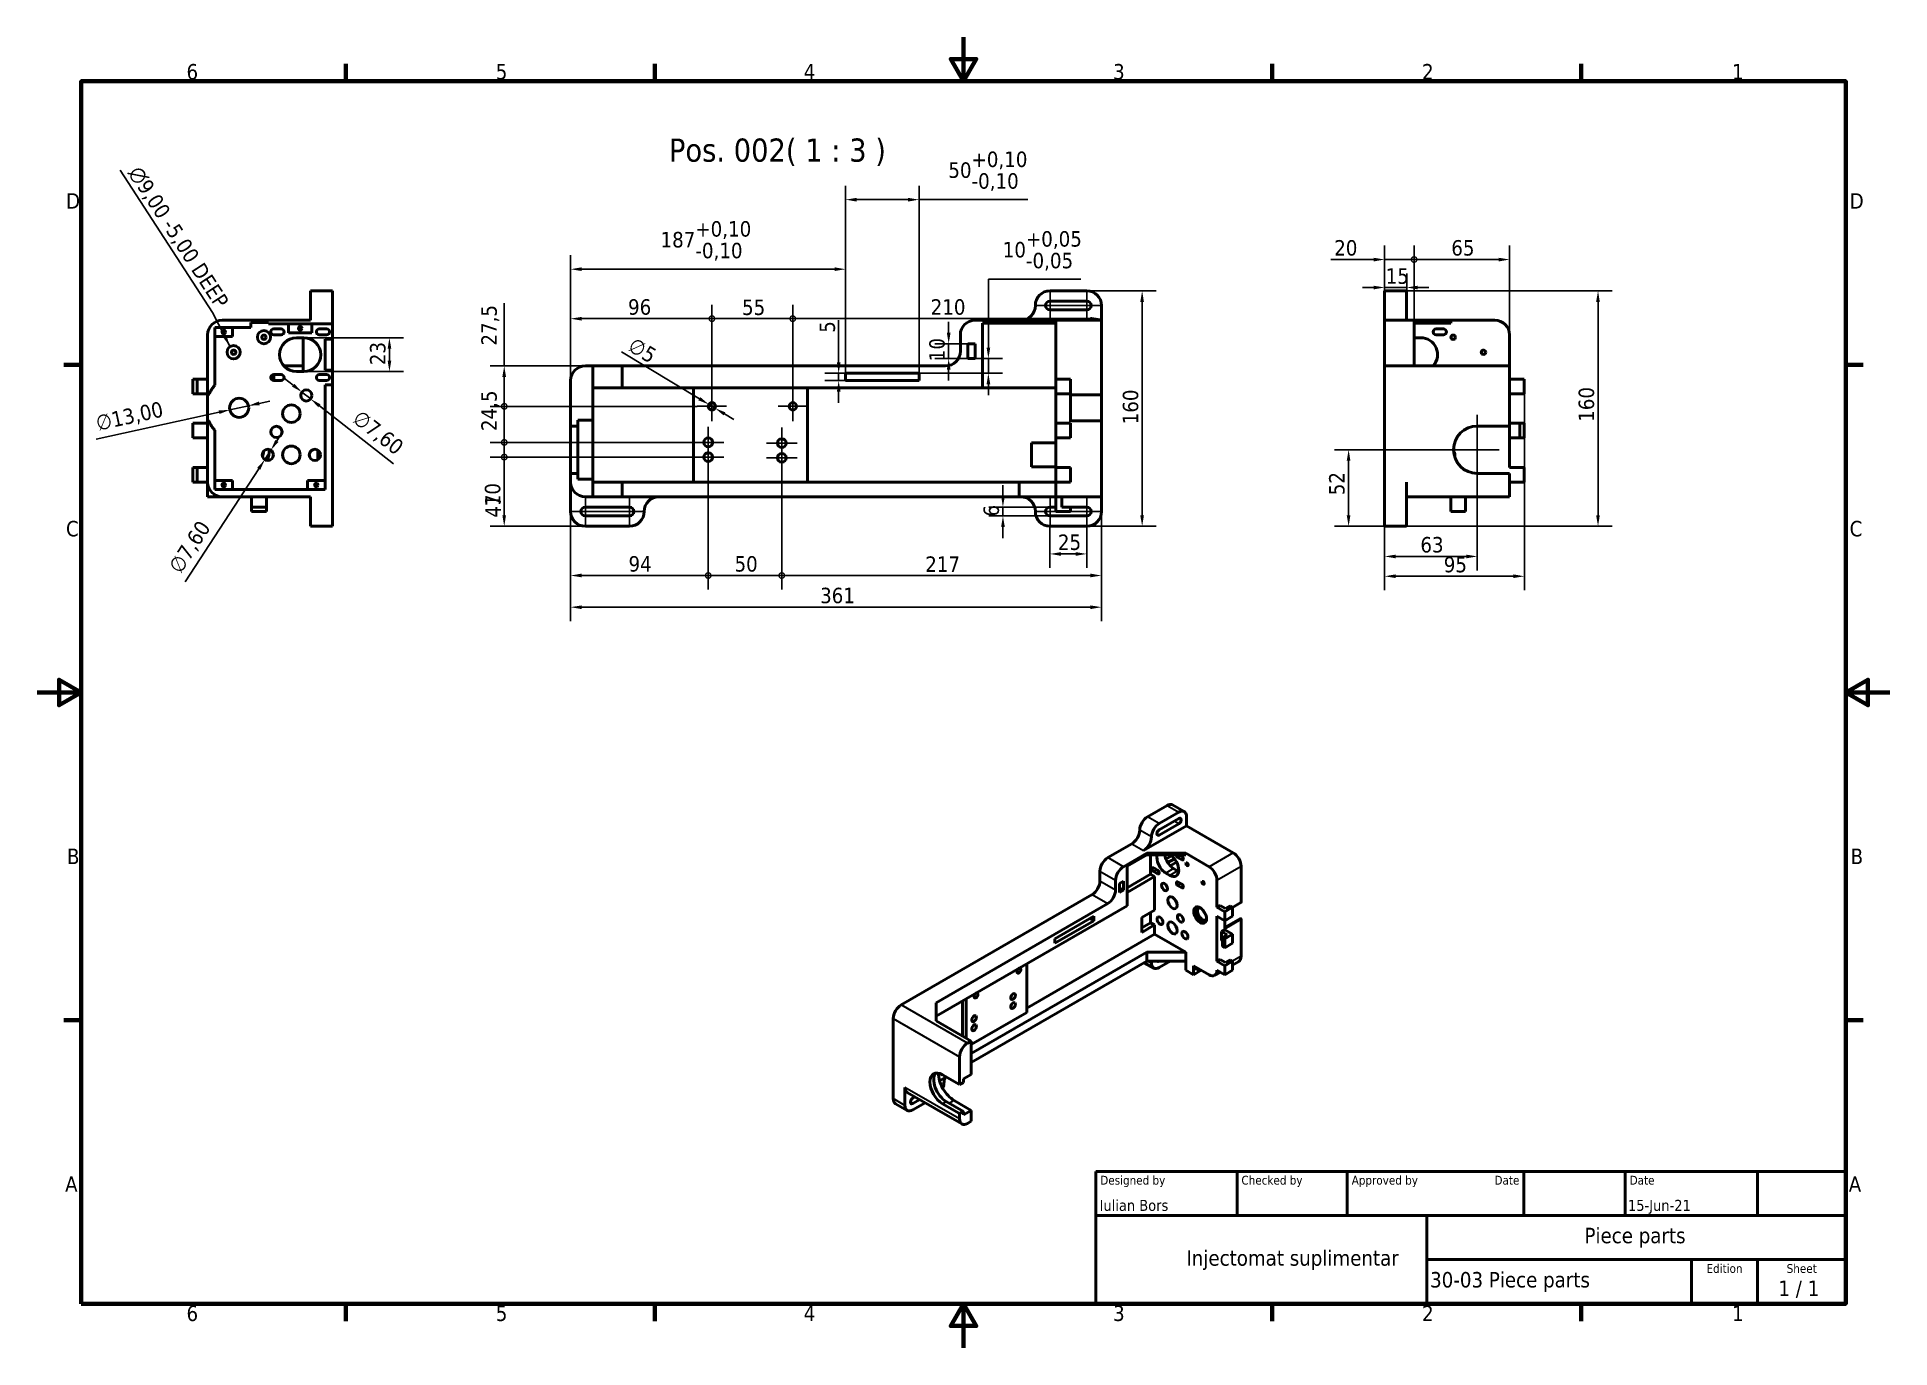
# Model space of a CAD drawing. Header units: millimetres. Extents: x 0 to 1260, y 0 to 891.
import ezdxf
from ezdxf.enums import TextEntityAlignment as Align

# ---------------------------------------------------------------- set-up
doc = ezdxf.new("R2010")
doc.units = ezdxf.units.MM
doc.header["$LTSCALE"] = 3
for name, color, linetype, lineweight in [('Border (ISO)', 7, 'Continuous', 70), ('Center Mark (ISO)', 7, 'Continuous', 25), ('Dimension (ISO)', 7, 'Continuous', 25), ('Symbol (ISO)', 7, 'Continuous', 25), ('Title (ISO)', 7, 'Continuous', 50), ('Visible (ISO)', 7, 'Continuous', 50), ('Visible Narrow (ISO)', 7, 'Continuous', 35)]:
    doc.layers.add(name, color=color, linetype=linetype, lineweight=lineweight)
doc.styles.add('Label Text (ISO)', font='tahoma.ttf')
doc.styles.add('Note Text (ISO)', font='tahoma.ttf')
doc.styles.add('Text Style39', font='tahoma.ttf')
doc.styles.add('Text Style41', font='tahoma.ttf')
doc.dimstyles.new('Default (ISO)', dxfattribs={"dimscale": 3, "dimtxt": 3.5, "dimasz": 2.5, "dimexe": 3.175, "dimexo": 0, "dimgap": 0.762, "dimtad": 1, "dimrnd": 1e-08, "dimzin": 0, "dimtxsty": 'Note Text (ISO)', "dimcen": 0.09, "dimdle": 10, "dimclrd": 256, "dimclre": 256, "dimclrt": 256, "dimazin": 0, "dimtfac": 1.001486, "dimtmove": 0, "dimatfit": 3, "dimfxl": 1, "dimtolj": 1, "dimtzin": 0, "dimlwd": -1, "dimlwe": -1, "dimarcsym": 0})
doc.dimstyles.new('Default (ISO)$7', dxfattribs={"dimscale": 3, "dimtxt": 3.5, "dimasz": 2.5, "dimexe": 3.175, "dimexo": 0, "dimgap": 0.762, "dimtad": 1, "dimrnd": 1e-08, "dimzin": 0, "dimtxsty": 'Note Text (ISO)', "dimcen": 0.09, "dimdle": 10, "dimclrd": 256, "dimclre": 256, "dimclrt": 256, "dimazin": 0, "dimtfac": 1.001486, "dimtmove": 0, "dimatfit": 3, "dimfxl": 1, "dimtolj": 1, "dimtzin": 0, "dimlwd": -1, "dimlwe": -1, "dimarcsym": 0})

msp = doc.modelspace()

# ---------------------------------------------------------------- texts
at = {"layer": 'Symbol (ISO)', "insert": (423.7814, 803.4465), "char_height": 15.749999, "attachment_point": 7, "style": 'Label Text (ISO)'}
msp.add_mtext(' Pos. 002( 1 : 3 )', dxfattribs=at)
at = {"layer": 'Symbol (ISO)', "insert": (120.7589, 704.7446), "char_height": 10.5, "width": 117.169697, "attachment_point": 9, "rotation": 302.9896405, "line_spacing_factor": 0.6125, "style": 'Note Text (ISO)'}
msp.add_mtext('\\fAIGDT|b0|i0;\\H10.5000;n\\fTahoma|b0|i0;\\H10.5000;9,00 -5,00 DEEP', dxfattribs=at)

# ---------------------------------------------------------------- blocks, each defined once
blk = doc.blocks.new('Borders Default Border')
at = {"layer": 'Border (ISO)'}
for p, q in [((70, 287), (70, 290.9)), ((140, 287), (140, 290.9)), ((280, 287), (280, 290.9)), ((350, 287), (350, 290.9)), ((10, 222.75), (6.1, 222.75)), ((410, 222.75), (413.9, 222.75)), ((10, 74.25), (6.1, 74.25)), ((410, 74.25), (413.9, 74.25)), ((70, 10), (70, 6.1)), ((140, 10), (140, 6.1)), ((280, 10), (280, 6.1)), ((350, 10), (350, 6.1))]:
    blk.add_line(p, q, dxfattribs=at)
at = {"layer": 'Border (ISO)', "flags": 128}
for points in [[(210, 297), (210, 287), (207.11, 292), (212.89, 292), (210, 287)], [(10, 10), (10, 287), (410, 287), (410, 10), (10, 10)], [(0, 148.5), (10, 148.5), (5, 151.39), (5, 145.61), (10, 148.5)], [(420, 148.5), (410, 148.5), (415, 151.39), (415, 145.61), (410, 148.5)], [(210, 0), (210, 10), (207.11, 5), (212.89, 5), (210, 10)]]:
    blk.add_lwpolyline(points, dxfattribs=at)
at = {"layer": 'Border (ISO)', "char_height": 3.5, "attachment_point": 7, "style": 'Note Text (ISO)'}
for s, insert in [('6', (33.88, 287.33)), ('5', (103.98, 287.33)), ('4', (173.78, 287.4)), ('3', (243.91, 287.33)), ('2', (313.94, 287.4)), ('1', (384.21, 287.4)), ('D', (6.57, 258.13)), ('D', (410.87, 258.13)), ('C', (6.56, 183.81)), ('C', (410.86, 183.81)), ('B', (6.78, 109.63)), ('B', (411.08, 109.63)), ('A', (6.36, 35.38)), ('A', (410.66, 35.38)), ('6', (33.88, 6.03)), ('5', (103.98, 6.03)), ('4', (173.78, 6.1)), ('3', (243.91, 6.03)), ('2', (313.94, 6.1)), ('1', (384.21, 6.1))]:
    blk.add_mtext(s, dxfattribs=dict(at, insert=insert))
blk = doc.blocks.new('Title Blocks I.A.B')
at = {"layer": 'Title (ISO)'}
for p, q in [((270.07, 130), (100.07, 130)), ((100.07, 130), (100.07, 100)), ((132.07, 120), (132.07, 130)), ((157.07, 120), (157.07, 130)), ((197.07, 120), (197.07, 130)), ((220.07, 120), (220.07, 130)), ((250.07, 120), (250.07, 130)), ((270.07, 100), (270.07, 130)), ((100.07, 120), (270.07, 120)), ((175.07, 120), (175.07, 100)), ((270.07, 110), (175.07, 110)), ((235.07, 100), (235.07, 110)), ((250.07, 100), (250.07, 110)), ((100.07, 100), (270.07, 100))]:
    blk.add_line(p, q, dxfattribs=at)
at = {"layer": 'Title (ISO)', "style": 'Text Style41'}
for s, p in [('Designed by', (101.07, 129)), ('Checked by', (133.07, 129)), ('Approved by', (158.07, 129)), ('Date', (221.07, 129))]:
    blk.add_text(s, height=2, dxfattribs=at).set_placement(p, align=Align.TOP_LEFT)
blk.add_text('Date', height=2, dxfattribs=at).set_placement((196.07, 129), align=Align.TOP_RIGHT)
for s, p in [('Edition', (242.57, 109)), ('Sheet', (260.07, 109))]:
    blk.add_text(s, height=2, dxfattribs=at).set_placement(p, align=Align.TOP_CENTER)
at = {"layer": 'Title (ISO)', "style": 'Note Text (ISO)'}
blk.add_text('1 / 1 ', height=3.5, dxfattribs=at).set_placement((260.07, 103.5), align=Align.MIDDLE_CENTER)
at = {"layer": 'Title (ISO)'}
for tag, p, height, style in [('AUTHOR_001', (100.92, 121.05), 2.5, 'Text Style39'), ('CREATION_DATE_001', (220.69, 121.05), 2.5, 'Text Style39'), ('TITLE_001', (210.83, 113.72), 3.5, 'Note Text (ISO)'), ('COMPANY_001', (102.23, 108.63), 3.5, 'Note Text (ISO)'), ('PART_NUMBER_001', (175.84, 103.7), 3.5, 'Note Text (ISO)')]:
    blk.add_attdef(tag, p, '', height=height, dxfattribs=dict(at, style=style))
at = {"layer": 'Title (ISO)', "style": 'Text Style39'}
for tag, p in [('CHECKED_BY', (133.07, 121)), ('ENG_APPROVED_BY', (158.07, 121))]:
    blk.add_attdef(tag, text='', height=2.5, dxfattribs=at).set_placement(p, align=Align.BOTTOM_LEFT)
blk.add_attdef('ENG_APPROVAL_DATE', text='', height=2.5, dxfattribs=at).set_placement((196.07, 121), align=Align.BOTTOM_RIGHT)
at = {"layer": 'Title (ISO)', "style": 'Note Text (ISO)'}
blk.add_attdef('REVISION_NUMBER', text='', height=3.5, dxfattribs=at).set_placement((242.57, 103.5), align=Align.MIDDLE_CENTER)
blk = doc.blocks.new('*D6')
at = {"layer": 'Defpoints', "color": 0, "transparency": 16777216}
for p in [(713.8, 718.5), (713.8, 558.5), (751.5, 558.5)]:
    blk.add_point(p, dxfattribs=at)
at = {"layer": 'Dimension (ISO)', "transparency": 16777216}
for p, q in [((713.8, 718.5), (761, 718.5)), ((751.5, 711), (751.5, 566)), ((713.8, 558.5), (761, 558.5))]:
    blk.add_line(p, q, dxfattribs=at)
for points in [[(750.2, 711), (752.7, 711), (751.5, 718.5)], [(750.2, 566), (752.7, 566), (751.5, 558.5)]]:
    blk.add_solid(points, dxfattribs=at)
at = {"layer": 'Dimension (ISO)', "transparency": 16777216, "insert": (738.3, 627.8), "char_height": 10.5, "attachment_point": 1, "rotation": 90, "style": 'Note Text (ISO)'}
blk.add_mtext('\\A1;160', dxfattribs=at)
blk = doc.blocks.new('*D7')
at = {"layer": 'Defpoints', "color": 0, "transparency": 16777216}
for p in [(1011.4, 648.5), (916.4, 568.5), (1011.4, 524.5)]:
    blk.add_point(p, dxfattribs=at)
at = {"layer": 'Dimension (ISO)', "transparency": 16777216}
for p, q in [((1011.4, 648.5), (1011.4, 515)), ((916.4, 568.5), (916.4, 515)), ((923.9, 524.5), (1003.9, 524.5))]:
    blk.add_line(p, q, dxfattribs=at)
for points in [[(923.9, 525.8), (923.9, 523.3), (916.4, 524.5)], [(1003.9, 525.8), (1003.9, 523.3), (1011.4, 524.5)]]:
    blk.add_solid(points, dxfattribs=at)
at = {"layer": 'Dimension (ISO)', "transparency": 16777216, "insert": (956.6, 537.7), "char_height": 10.5, "attachment_point": 1, "style": 'Note Text (ISO)'}
blk.add_mtext('\\A1;95', dxfattribs=at)
blk = doc.blocks.new('*D8')
at = {"layer": 'Defpoints', "color": 0, "transparency": 16777216}
for p in [(931.4, 718.5), (1061.5, 718.5), (931.4, 558.5)]:
    blk.add_point(p, dxfattribs=at)
at = {"layer": 'Dimension (ISO)', "transparency": 16777216}
for p, q in [((931.4, 718.5), (1071, 718.5)), ((1061.5, 566), (1061.5, 711)), ((931.4, 558.5), (1071, 558.5))]:
    blk.add_line(p, q, dxfattribs=at)
for points in [[(1060.2, 711), (1062.7, 711), (1061.5, 718.5)], [(1060.2, 566), (1062.7, 566), (1061.5, 558.5)]]:
    blk.add_solid(points, dxfattribs=at)
at = {"layer": 'Dimension (ISO)', "transparency": 16777216, "insert": (1048.3, 629.5), "char_height": 10.5, "attachment_point": 1, "rotation": 90, "style": 'Note Text (ISO)'}
blk.add_mtext('\\A1;160', dxfattribs=at)
blk = doc.blocks.new('*D9')
at = {"layer": 'Defpoints', "color": 0, "transparency": 16777216}
for p in [(979.4, 586.9), (916.4, 568.5), (979.4, 538)]:
    blk.add_point(p, dxfattribs=at)
at = {"layer": 'Dimension (ISO)', "transparency": 16777216}
for p, q in [((979.4, 586.9), (979.4, 528.4)), ((916.4, 568.5), (916.4, 528.4)), ((923.9, 538), (971.9, 538))]:
    blk.add_line(p, q, dxfattribs=at)
for points in [[(923.9, 539.2), (923.9, 536.7), (916.4, 538)], [(971.9, 539.2), (971.9, 536.7), (979.4, 538)]]:
    blk.add_solid(points, dxfattribs=at)
at = {"layer": 'Dimension (ISO)', "transparency": 16777216, "insert": (940.7, 551.2), "char_height": 10.5, "attachment_point": 1, "style": 'Note Text (ISO)'}
blk.add_mtext('\\A1;63', dxfattribs=at)
blk = doc.blocks.new('*D10')
at = {"layer": 'Defpoints', "color": 0, "transparency": 16777216}
for p in [(362.8, 568.5), (723.8, 578.5), (723.8, 503.5)]:
    blk.add_point(p, dxfattribs=at)
at = {"layer": 'Dimension (ISO)', "transparency": 16777216}
for p, q in [((362.8, 568.5), (362.8, 493.9)), ((723.8, 578.5), (723.8, 493.9)), ((370.3, 503.5), (716.3, 503.5))]:
    blk.add_line(p, q, dxfattribs=at)
for points in [[(370.3, 504.7), (370.3, 502.2), (362.8, 503.5)], [(716.3, 504.7), (716.3, 502.2), (723.8, 503.5)]]:
    blk.add_solid(points, dxfattribs=at)
at = {"layer": 'Dimension (ISO)', "transparency": 16777216, "insert": (532.5, 516.7), "char_height": 10.5, "attachment_point": 1, "style": 'Note Text (ISO)'}
blk.add_mtext('\\A1;361', dxfattribs=at)
blk = doc.blocks.new('_DotSmall')
at = {"color": 0, "linetype": 'ByBlock', "const_width": 0.5}
blk.add_lwpolyline([(-0.0625, 0, 1), (0.0625, 0, 1)], format="xyb", close=True, dxfattribs=at)
blk = doc.blocks.new('*D11')
at = {"layer": 'Defpoints', "color": 0, "transparency": 16777216}
for p in [(456.4, 595), (362.8, 568.5), (456.4, 525)]:
    blk.add_point(p, dxfattribs=at)
at = {"layer": 'Dimension (ISO)', "transparency": 16777216}
for p, q in [((456.4, 595), (456.4, 515.5)), ((362.8, 568.5), (362.8, 515.5)), ((370.3, 525), (456.4, 525))]:
    blk.add_line(p, q, dxfattribs=at)
blk.add_solid([(370.3, 526.3), (370.3, 523.8), (362.8, 525)], dxfattribs=at)
at = {"layer": 'Dimension (ISO)', "transparency": 16777216, "xscale": 7.5, "yscale": 7.5, "zscale": 7.5}
blk.add_blockref('_DotSmall', (456.4, 525), dxfattribs=at)
at = {"layer": 'Dimension (ISO)', "transparency": 16777216, "insert": (402.2, 538.2), "char_height": 10.5, "attachment_point": 1, "style": 'Note Text (ISO)'}
blk.add_mtext('\\A1;94', dxfattribs=at)
blk = doc.blocks.new('*D13')
at = {"layer": 'Defpoints', "color": 0, "transparency": 16777216}
for p in [(456.4, 595), (506.4, 594.5), (506.4, 525)]:
    blk.add_point(p, dxfattribs=at)
at = {"layer": 'Dimension (ISO)', "transparency": 16777216}
for p, q in [((456.4, 595), (456.4, 515.5)), ((506.4, 594.5), (506.4, 515.5)), ((456.4, 525), (506.4, 525))]:
    blk.add_line(p, q, dxfattribs=at)
at = {"layer": 'Dimension (ISO)', "transparency": 16777216, "xscale": 7.5, "yscale": 7.5, "zscale": 7.5, "rotation": 180}
blk.add_blockref('_DotSmall', (456.4, 525), dxfattribs=at)
at = {"layer": 'Dimension (ISO)', "transparency": 16777216, "xscale": 7.5, "yscale": 7.5, "zscale": 7.5}
blk.add_blockref('_DotSmall', (506.4, 525), dxfattribs=at)
at = {"layer": 'Dimension (ISO)', "transparency": 16777216, "insert": (474.3, 538.2), "char_height": 10.5, "attachment_point": 1, "style": 'Note Text (ISO)'}
blk.add_mtext('\\A1;50', dxfattribs=at)
blk = doc.blocks.new('*D14')
at = {"layer": 'Defpoints', "color": 0, "transparency": 16777216}
for p in [(506.4, 594.5), (723.8, 588.5), (723.8, 525)]:
    blk.add_point(p, dxfattribs=at)
at = {"layer": 'Dimension (ISO)', "transparency": 16777216}
for p, q in [((506.4, 594.5), (506.4, 515.5)), ((723.8, 588.5), (723.8, 515.5)), ((506.4, 525), (716.3, 525))]:
    blk.add_line(p, q, dxfattribs=at)
blk.add_solid([(716.3, 526.3), (716.3, 523.8), (723.8, 525)], dxfattribs=at)
at = {"layer": 'Dimension (ISO)', "transparency": 16777216, "xscale": 7.5, "yscale": 7.5, "zscale": 7.5, "rotation": 180}
blk.add_blockref('_DotSmall', (506.4, 525), dxfattribs=at)
at = {"layer": 'Dimension (ISO)', "transparency": 16777216, "insert": (604, 538), "char_height": 10.5, "attachment_point": 1, "style": 'Note Text (ISO)'}
blk.add_mtext('\\A1;217', dxfattribs=at)
blk = doc.blocks.new('*D15')
at = {"layer": 'Defpoints', "color": 0, "transparency": 16777216}
for p in [(317.7, 605.5), (445.9, 605.5), (372.8, 558.5)]:
    blk.add_point(p, dxfattribs=at)
at = {"layer": 'Dimension (ISO)', "transparency": 16777216}
for p, q in [((445.9, 605.5), (308.1, 605.5)), ((317.7, 566), (317.7, 605.5)), ((372.8, 558.5), (308.1, 558.5))]:
    blk.add_line(p, q, dxfattribs=at)
blk.add_solid([(316.4, 566), (318.9, 566), (317.7, 558.5)], dxfattribs=at)
at = {"layer": 'Dimension (ISO)', "transparency": 16777216, "xscale": 7.5, "yscale": 7.5, "zscale": 7.5, "rotation": 90}
blk.add_blockref('_DotSmall', (317.7, 605.5), dxfattribs=at)
at = {"layer": 'Dimension (ISO)', "transparency": 16777216, "insert": (304.9, 564.3), "char_height": 10.5, "attachment_point": 1, "rotation": 90, "style": 'Note Text (ISO)'}
blk.add_mtext('\\A1;47', dxfattribs=at)
blk = doc.blocks.new('*D16')
at = {"layer": 'Defpoints', "color": 0, "transparency": 16777216}
for p in [(317.7, 615.5), (445.9, 605.5), (456.4, 615.5)]:
    blk.add_point(p, dxfattribs=at)
at = {"layer": 'Dimension (ISO)', "transparency": 16777216}
for p, q in [((317.7, 615.5), (317.7, 623)), ((456.4, 615.5), (308.1, 615.5)), ((445.9, 605.5), (308.1, 605.5)), ((317.7, 615.5), (317.7, 605.5)), ((317.7, 605.5), (317.7, 569.8))]:
    blk.add_line(p, q, dxfattribs=at)
at = {"layer": 'Dimension (ISO)', "transparency": 16777216, "xscale": 7.5, "yscale": 7.5, "zscale": 7.5}
for p, rotation in [((317.7, 615.5), 270), ((317.7, 605.5), 90)]:
    blk.add_blockref('_DotSmall', p, dxfattribs=dict(at, rotation=rotation))
at = {"layer": 'Dimension (ISO)', "transparency": 16777216, "insert": (304.5, 572.1), "char_height": 10.5, "attachment_point": 1, "rotation": 90, "style": 'Note Text (ISO)'}
blk.add_mtext('\\A1;10', dxfattribs=at)
blk = doc.blocks.new('*D17')
at = {"layer": 'Defpoints', "color": 0, "transparency": 16777216}
for p in [(317.7, 640), (448.9, 640), (456.4, 615.5)]:
    blk.add_point(p, dxfattribs=at)
at = {"layer": 'Dimension (ISO)', "transparency": 16777216}
for p, q in [((448.9, 640), (308.1, 640)), ((317.7, 615.5), (317.7, 640)), ((456.4, 615.5), (308.1, 615.5))]:
    blk.add_line(p, q, dxfattribs=at)
at = {"layer": 'Dimension (ISO)', "transparency": 16777216, "xscale": 7.5, "yscale": 7.5, "zscale": 7.5}
for p, rotation in [((317.7, 640), 90), ((317.7, 615.5), 270)]:
    blk.add_blockref('_DotSmall', p, dxfattribs=dict(at, rotation=rotation))
at = {"layer": 'Dimension (ISO)', "transparency": 16777216, "insert": (302.1, 623.2), "char_height": 10.5, "attachment_point": 1, "rotation": 90, "style": 'Note Text (ISO)'}
blk.add_mtext('\\A1;24,5', dxfattribs=at)
blk = doc.blocks.new('*D18')
at = {"layer": 'Defpoints', "color": 0, "transparency": 16777216}
for p in [(317.7, 667.5), (397.8, 667.5), (448.9, 640)]:
    blk.add_point(p, dxfattribs=at)
at = {"layer": 'Dimension (ISO)', "transparency": 16777216}
for p, q in [((317.7, 667.5), (317.7, 710.1)), ((397.8, 667.5), (308.1, 667.5)), ((317.7, 640), (317.7, 660)), ((448.9, 640), (308.1, 640))]:
    blk.add_line(p, q, dxfattribs=at)
blk.add_solid([(316.4, 660), (318.9, 660), (317.7, 667.5)], dxfattribs=at)
at = {"layer": 'Dimension (ISO)', "transparency": 16777216, "xscale": 7.5, "yscale": 7.5, "zscale": 7.5, "rotation": 270}
blk.add_blockref('_DotSmall', (317.7, 640), dxfattribs=at)
at = {"layer": 'Dimension (ISO)', "transparency": 16777216, "insert": (302.1, 681.3), "char_height": 10.5, "attachment_point": 1, "rotation": 90, "style": 'Note Text (ISO)'}
blk.add_mtext('\\A1;27,5', dxfattribs=at)
blk = doc.blocks.new('*D19')
at = {"layer": 'Defpoints', "color": 0, "transparency": 16777216}
for p in [(456.8, 641.3), (461.1, 638.7)]:
    blk.add_point(p, dxfattribs=at)
at = {"layer": 'Dimension (ISO)', "transparency": 16777216}
for p, q in [((450.4, 645.2), (397.4, 677.1)), ((461.1, 638.7), (456.8, 641.3)), ((467.5, 634.9), (473.9, 631))]:
    blk.add_line(p, q, dxfattribs=at)
for points in [[(451, 646.3), (449.7, 644.1), (456.8, 641.3)], [(468.1, 635.9), (466.9, 633.8), (461.1, 638.7)]]:
    blk.add_solid(points, dxfattribs=at)
at = {"layer": 'Dimension (ISO)', "transparency": 16777216, "insert": (406.4, 687.5), "char_height": 10.5, "attachment_point": 1, "rotation": 328.9365, "style": 'Note Text (ISO)'}
blk.add_mtext('\\A1;∅5', dxfattribs=at)
blk = doc.blocks.new('*D20')
at = {"layer": 'Defpoints', "color": 0, "transparency": 16777216}
for p in [(458.9, 699.6), (362.8, 657.5), (458.9, 650)]:
    blk.add_point(p, dxfattribs=at)
at = {"layer": 'Dimension (ISO)', "transparency": 16777216}
for p, q in [((362.8, 657.5), (362.8, 709.1)), ((458.9, 650), (458.9, 709.1)), ((370.3, 699.6), (458.9, 699.6))]:
    blk.add_line(p, q, dxfattribs=at)
blk.add_solid([(370.3, 700.8), (370.3, 698.3), (362.8, 699.6)], dxfattribs=at)
at = {"layer": 'Dimension (ISO)', "transparency": 16777216, "xscale": 7.5, "yscale": 7.5, "zscale": 7.5}
blk.add_blockref('_DotSmall', (458.9, 699.6), dxfattribs=at)
at = {"layer": 'Dimension (ISO)', "transparency": 16777216, "insert": (401.9, 712.8), "char_height": 10.5, "attachment_point": 1, "style": 'Note Text (ISO)'}
blk.add_mtext('\\A1;96', dxfattribs=at)
blk = doc.blocks.new('*D21')
at = {"layer": 'Defpoints', "color": 0, "transparency": 16777216}
for p in [(513.9, 699.6), (458.9, 650), (513.9, 650)]:
    blk.add_point(p, dxfattribs=at)
at = {"layer": 'Dimension (ISO)', "transparency": 16777216}
for p, q in [((458.9, 650), (458.9, 709.1)), ((513.9, 650), (513.9, 709.1)), ((458.9, 699.6), (513.9, 699.6))]:
    blk.add_line(p, q, dxfattribs=at)
at = {"layer": 'Dimension (ISO)', "transparency": 16777216, "xscale": 7.5, "yscale": 7.5, "zscale": 7.5, "rotation": 180}
blk.add_blockref('_DotSmall', (458.9, 699.6), dxfattribs=at)
at = {"layer": 'Dimension (ISO)', "transparency": 16777216, "xscale": 7.5, "yscale": 7.5, "zscale": 7.5}
blk.add_blockref('_DotSmall', (513.9, 699.6), dxfattribs=at)
at = {"layer": 'Dimension (ISO)', "transparency": 16777216, "insert": (479.4, 712.6), "char_height": 10.5, "attachment_point": 1, "style": 'Note Text (ISO)'}
blk.add_mtext('\\A1;55', dxfattribs=at)
blk = doc.blocks.new('*D22')
at = {"layer": 'Defpoints', "color": 0, "transparency": 16777216}
for p in [(723.8, 699.6), (723.8, 688.5), (513.9, 650)]:
    blk.add_point(p, dxfattribs=at)
at = {"layer": 'Dimension (ISO)', "transparency": 16777216}
for p, q in [((513.9, 650), (513.9, 709.1)), ((723.8, 688.5), (723.8, 709.1)), ((513.9, 699.6), (716.3, 699.6))]:
    blk.add_line(p, q, dxfattribs=at)
blk.add_solid([(716.3, 700.8), (716.3, 698.3), (723.8, 699.6)], dxfattribs=at)
at = {"layer": 'Dimension (ISO)', "transparency": 16777216, "xscale": 7.5, "yscale": 7.5, "zscale": 7.5, "rotation": 180}
blk.add_blockref('_DotSmall', (513.9, 699.6), dxfattribs=at)
at = {"layer": 'Dimension (ISO)', "transparency": 16777216, "insert": (607.7, 712.8), "char_height": 10.5, "attachment_point": 1, "style": 'Note Text (ISO)'}
blk.add_mtext('\\A1;210', dxfattribs=at)
blk = doc.blocks.new('*D23')
at = {"layer": 'Defpoints', "color": 0, "transparency": 16777216}
for p in [(688.8, 571.5), (656.8, 565.5), (688.8, 565.5)]:
    blk.add_point(p, dxfattribs=at)
at = {"layer": 'Dimension (ISO)', "transparency": 16777216}
for p, q in [((656.8, 579), (656.8, 586.5)), ((688.8, 571.5), (647.3, 571.5)), ((656.8, 571.5), (656.8, 565.5)), ((688.8, 565.5), (647.3, 565.5)), ((656.8, 558), (656.8, 550.5))]:
    blk.add_line(p, q, dxfattribs=at)
for points in [[(655.6, 579), (658.1, 579), (656.8, 571.5)], [(655.6, 558), (658.1, 558), (656.8, 565.5)]]:
    blk.add_solid(points, dxfattribs=at)
at = {"layer": 'Dimension (ISO)', "transparency": 16777216, "insert": (643.6, 565.1), "char_height": 10.5, "attachment_point": 1, "rotation": 90, "style": 'Note Text (ISO)'}
blk.add_mtext('\\A1;6', dxfattribs=at)
blk = doc.blocks.new('*D24')
at = {"layer": 'Defpoints', "color": 0, "transparency": 16777216}
for p in [(688.8, 558), (713.8, 558), (713.8, 539.7)]:
    blk.add_point(p, dxfattribs=at)
at = {"layer": 'Dimension (ISO)', "transparency": 16777216}
for p, q in [((688.8, 558), (688.8, 530.2)), ((713.8, 558), (713.8, 530.2)), ((696.3, 539.7), (706.3, 539.7))]:
    blk.add_line(p, q, dxfattribs=at)
for points in [[(696.3, 540.9), (696.3, 538.4), (688.8, 539.7)], [(706.3, 540.9), (706.3, 538.4), (713.8, 539.7)]]:
    blk.add_solid(points, dxfattribs=at)
at = {"layer": 'Dimension (ISO)', "transparency": 16777216, "insert": (694.2, 552.9), "char_height": 10.5, "attachment_point": 1, "style": 'Note Text (ISO)'}
blk.add_mtext('\\A1;25', dxfattribs=at)
blk = doc.blocks.new('*D25')
at = {"layer": 'Defpoints', "color": 0, "transparency": 16777216}
for p in [(549.8, 733.2), (362.8, 657.5), (549.8, 662.5)]:
    blk.add_point(p, dxfattribs=at)
at = {"layer": 'Dimension (ISO)', "transparency": 16777216}
for p, q in [((362.8, 657.5), (362.8, 742.8)), ((370.3, 733.2), (542.3, 733.2)), ((549.8, 662.5), (549.8, 742.8))]:
    blk.add_line(p, q, dxfattribs=at)
for points in [[(370.3, 734.5), (370.3, 732), (362.8, 733.2)], [(542.3, 734.5), (542.3, 732), (549.8, 733.2)]]:
    blk.add_solid(points, dxfattribs=at)
at = {"layer": 'Dimension (ISO)', "transparency": 16777216, "insert": (424, 765.9), "char_height": 10.5, "attachment_point": 1, "style": 'Note Text (ISO)'}
blk.add_mtext('\\A1;187{\\H10.5156;\\S+0,10^ -0,10;}', dxfattribs=at)
blk = doc.blocks.new('*D26')
at = {"layer": 'Defpoints', "color": 0, "transparency": 16777216}
for p in [(599.8, 780.5), (549.8, 662.5), (599.8, 662.5)]:
    blk.add_point(p, dxfattribs=at)
at = {"layer": 'Dimension (ISO)', "transparency": 16777216}
for p, q in [((549.8, 662.5), (549.8, 790)), ((599.8, 662.5), (599.8, 790)), ((557.3, 780.5), (592.3, 780.5)), ((599.8, 780.5), (673.8, 780.5))]:
    blk.add_line(p, q, dxfattribs=at)
for points in [[(557.3, 781.7), (557.3, 779.2), (549.8, 780.5)], [(592.3, 781.7), (592.3, 779.2), (599.8, 780.5)]]:
    blk.add_solid(points, dxfattribs=at)
at = {"layer": 'Dimension (ISO)', "transparency": 16777216, "insert": (619.7, 813.2), "char_height": 10.5, "attachment_point": 1, "style": 'Note Text (ISO)'}
blk.add_mtext('\\A1;50{\\H10.5156;\\S+0,10^ -0,10;}', dxfattribs=at)
blk = doc.blocks.new('*D27')
at = {"layer": 'Defpoints', "color": 0, "transparency": 16777216}
for p in [(545.1, 657.5), (549.8, 662.5), (549.8, 657.5)]:
    blk.add_point(p, dxfattribs=at)
at = {"layer": 'Dimension (ISO)', "transparency": 16777216}
for p, q in [((545.1, 670), (545.1, 698.5)), ((549.8, 662.5), (535.6, 662.5)), ((549.8, 657.5), (535.6, 657.5)), ((545.1, 657.5), (545.1, 662.5)), ((545.1, 650), (545.1, 642.5))]:
    blk.add_line(p, q, dxfattribs=at)
for points in [[(543.9, 670), (546.4, 670), (545.1, 662.5)], [(543.9, 650), (546.4, 650), (545.1, 657.5)]]:
    blk.add_solid(points, dxfattribs=at)
at = {"layer": 'Dimension (ISO)', "transparency": 16777216, "insert": (532.1, 690), "char_height": 10.5, "attachment_point": 1, "rotation": 90, "style": 'Note Text (ISO)'}
blk.add_mtext('\\A1;5', dxfattribs=at)
blk = doc.blocks.new('*D28')
at = {"layer": 'Defpoints', "color": 0, "transparency": 16777216}
for p in [(637.8, 672.5), (599.8, 662.5), (646.9, 662.5)]:
    blk.add_point(p, dxfattribs=at)
at = {"layer": 'Dimension (ISO)', "transparency": 16777216}
for p, q in [((709.9, 726.4), (646.9, 726.4)), ((646.9, 726.4), (646.9, 687.5)), ((646.9, 680), (646.9, 687.5)), ((637.8, 672.5), (656.5, 672.5)), ((646.9, 672.5), (646.9, 662.5)), ((599.8, 662.5), (656.5, 662.5)), ((646.9, 655), (646.9, 647.5))]:
    blk.add_line(p, q, dxfattribs=at)
for points in [[(645.7, 680), (648.2, 680), (646.9, 672.5)], [(645.7, 655), (648.2, 655), (646.9, 662.5)]]:
    blk.add_solid(points, dxfattribs=at)
at = {"layer": 'Dimension (ISO)', "transparency": 16777216, "insert": (656.7, 759.1), "char_height": 10.5, "attachment_point": 1, "style": 'Note Text (ISO)'}
blk.add_mtext('\\A1;10{\\H10.5156;\\S+0,05^ -0,05;}', dxfattribs=at)
blk = doc.blocks.new('*D29')
at = {"layer": 'Defpoints', "color": 0, "transparency": 16777216}
for p in [(632.8, 682.5), (619.9, 672.5), (632.8, 672.5)]:
    blk.add_point(p, dxfattribs=at)
at = {"layer": 'Dimension (ISO)', "transparency": 16777216}
for p, q in [((619.9, 690), (619.9, 697.5)), ((632.8, 682.5), (610.4, 682.5)), ((619.9, 682.5), (619.9, 672.5)), ((632.8, 672.5), (610.4, 672.5)), ((619.9, 665), (619.9, 657.5))]:
    blk.add_line(p, q, dxfattribs=at)
for points in [[(618.7, 690), (621.2, 690), (619.9, 682.5)], [(618.7, 665), (621.2, 665), (619.9, 672.5)]]:
    blk.add_solid(points, dxfattribs=at)
at = {"layer": 'Dimension (ISO)', "transparency": 16777216, "insert": (606.7, 670.7), "char_height": 10.5, "attachment_point": 1, "rotation": 90, "style": 'Note Text (ISO)'}
blk.add_mtext('\\A1;10', dxfattribs=at)
blk = doc.blocks.new('*D30')
at = {"layer": 'Defpoints', "color": 0, "transparency": 16777216}
for p in [(891.9, 610.5), (979.4, 610.5), (916.4, 558.5)]:
    blk.add_point(p, dxfattribs=at)
at = {"layer": 'Dimension (ISO)', "transparency": 16777216}
for p, q in [((979.4, 610.5), (882.3, 610.5)), ((891.9, 566), (891.9, 603)), ((916.4, 558.5), (882.3, 558.5))]:
    blk.add_line(p, q, dxfattribs=at)
for points in [[(890.6, 603), (893.1, 603), (891.9, 610.5)], [(890.6, 566), (893.1, 566), (891.9, 558.5)]]:
    blk.add_solid(points, dxfattribs=at)
at = {"layer": 'Dimension (ISO)', "transparency": 16777216, "insert": (878.6, 579.6), "char_height": 10.5, "attachment_point": 1, "rotation": 90, "style": 'Note Text (ISO)'}
blk.add_mtext('\\A1;52', dxfattribs=at)
blk = doc.blocks.new('*D31')
at = {"layer": 'Defpoints', "color": 0, "transparency": 16777216}
for p in [(936.4, 739.8), (916.4, 688.5), (936.4, 688.5)]:
    blk.add_point(p, dxfattribs=at)
at = {"layer": 'Dimension (ISO)', "transparency": 16777216}
for p, q in [((916.4, 688.5), (916.4, 749.3)), ((936.4, 688.5), (936.4, 749.3)), ((908.9, 739.8), (879.8, 739.8)), ((936.4, 739.8), (916.4, 739.8)), ((936.4, 739.8), (951.4, 739.8))]:
    blk.add_line(p, q, dxfattribs=at)
blk.add_solid([(908.9, 741), (908.9, 738.5), (916.4, 739.8)], dxfattribs=at)
at = {"layer": 'Dimension (ISO)', "transparency": 16777216, "xscale": 7.5, "yscale": 7.5, "zscale": 7.5, "rotation": 180}
blk.add_blockref('_DotSmall', (936.4, 739.8), dxfattribs=at)
at = {"layer": 'Dimension (ISO)', "transparency": 16777216, "insert": (882.1, 753), "char_height": 10.5, "attachment_point": 1, "style": 'Note Text (ISO)'}
blk.add_mtext('\\A1;20', dxfattribs=at)
blk = doc.blocks.new('*D32')
at = {"layer": 'Defpoints', "color": 0, "transparency": 16777216}
for p in [(1001.4, 739.8), (936.4, 688.5), (1001.4, 657.5)]:
    blk.add_point(p, dxfattribs=at)
at = {"layer": 'Dimension (ISO)', "transparency": 16777216}
for p, q in [((936.4, 688.5), (936.4, 749.3)), ((1001.4, 657.5), (1001.4, 749.3)), ((936.4, 739.8), (993.9, 739.8))]:
    blk.add_line(p, q, dxfattribs=at)
blk.add_solid([(993.9, 741), (993.9, 738.5), (1001.4, 739.8)], dxfattribs=at)
at = {"layer": 'Dimension (ISO)', "transparency": 16777216, "xscale": 7.5, "yscale": 7.5, "zscale": 7.5, "rotation": 180}
blk.add_blockref('_DotSmall', (936.4, 739.8), dxfattribs=at)
at = {"layer": 'Dimension (ISO)', "transparency": 16777216, "insert": (961.7, 753), "char_height": 10.5, "attachment_point": 1, "style": 'Note Text (ISO)'}
blk.add_mtext('\\A1;65', dxfattribs=at)
blk = doc.blocks.new('*D33')
at = {"layer": 'Defpoints', "color": 0, "transparency": 16777216}
for p in [(916.4, 720.8), (916.4, 718.5), (931.4, 718.5)]:
    blk.add_point(p, dxfattribs=at)
at = {"layer": 'Dimension (ISO)', "transparency": 16777216}
for p, q in [((908.9, 720.8), (901.4, 720.8)), ((916.4, 718.5), (916.4, 730.3)), ((931.4, 720.8), (916.4, 720.8)), ((931.4, 718.5), (931.4, 730.3)), ((938.9, 720.8), (946.4, 720.8))]:
    blk.add_line(p, q, dxfattribs=at)
for points in [[(908.9, 722), (908.9, 719.5), (916.4, 720.8)], [(938.9, 722), (938.9, 719.5), (931.4, 720.8)]]:
    blk.add_solid(points, dxfattribs=at)
at = {"layer": 'Dimension (ISO)', "transparency": 16777216, "insert": (917.1, 733.8), "char_height": 10.5, "attachment_point": 1, "style": 'Note Text (ISO)'}
blk.add_mtext('\\A1;15', dxfattribs=at)
blk = doc.blocks.new('*D34')
at = {"layer": 'Defpoints', "color": 0, "transparency": 16777216}
for p in [(181.4, 686.6), (181.4, 663.6), (239.6, 663.6)]:
    blk.add_point(p, dxfattribs=at)
at = {"layer": 'Dimension (ISO)', "transparency": 16777216}
for p, q in [((181.4, 686.6), (249.1, 686.6)), ((239.6, 679.1), (239.6, 671.1)), ((181.4, 663.6), (249.1, 663.6))]:
    blk.add_line(p, q, dxfattribs=at)
for points in [[(238.4, 679.1), (240.9, 679.1), (239.6, 686.6)], [(238.4, 671.1), (240.9, 671.1), (239.6, 663.6)]]:
    blk.add_solid(points, dxfattribs=at)
at = {"layer": 'Dimension (ISO)', "transparency": 16777216, "insert": (226.4, 668), "char_height": 10.5, "attachment_point": 1, "rotation": 90, "style": 'Note Text (ISO)'}
blk.add_mtext('\\A1;23', dxfattribs=at)
blk = doc.blocks.new('*D35')
at = {"layer": 'Defpoints', "color": 0, "transparency": 16777216}
for p in [(131.1, 637.6), (143.8, 640.4)]:
    blk.add_point(p, dxfattribs=at)
at = {"layer": 'Dimension (ISO)', "transparency": 16777216}
for p, q in [((151.1, 642), (158.4, 643.6)), ((123.8, 636), (40.3, 617.7)), ((143.8, 640.4), (131.1, 637.6))]:
    blk.add_line(p, q, dxfattribs=at)
for points in [[(150.8, 643.3), (151.4, 640.8), (143.8, 640.4)], [(123.5, 637.2), (124, 634.8), (131.1, 637.6)]]:
    blk.add_solid(points, dxfattribs=at)
at = {"layer": 'Dimension (ISO)', "transparency": 16777216, "insert": (39.1, 633.6), "char_height": 10.5, "attachment_point": 1, "rotation": 12.3967, "style": 'Note Text (ISO)'}
blk.add_mtext('\\A1;∅13,00', dxfattribs=at)
blk = doc.blocks.new('*D36')
at = {"layer": 'Defpoints', "color": 0, "transparency": 16777216}
for p in [(180.1, 649.7), (186.1, 645)]:
    blk.add_point(p, dxfattribs=at)
at = {"layer": 'Dimension (ISO)', "transparency": 16777216}
for p, q in [((174.2, 654.4), (168.3, 659)), ((180.1, 649.7), (186.1, 645)), ((192, 640.4), (242.4, 600.9))]:
    blk.add_line(p, q, dxfattribs=at)
for points in [[(175, 655.3), (173.4, 653.4), (180.1, 649.7)], [(192.7, 641.4), (191.2, 639.4), (186.1, 645)]]:
    blk.add_solid(points, dxfattribs=at)
at = {"layer": 'Dimension (ISO)', "transparency": 16777216, "insert": (220.2, 638.3), "char_height": 10.5, "attachment_point": 1, "rotation": 321.8821, "style": 'Note Text (ISO)'}
blk.add_mtext('\\A1;∅7,60', dxfattribs=at)
blk = doc.blocks.new('*D37')
at = {"layer": 'Defpoints', "color": 0, "transparency": 16777216}
for p in [(159, 610.2), (154.9, 603.8)]:
    blk.add_point(p, dxfattribs=at)
at = {"layer": 'Dimension (ISO)', "transparency": 16777216}
for p, q in [((163.1, 616.5), (167.2, 622.8)), ((159, 610.2), (154.9, 603.8)), ((150.8, 597.6), (100.7, 520.7))]:
    blk.add_line(p, q, dxfattribs=at)
for points in [[(162, 617.2), (164.1, 615.8), (159, 610.2)], [(149.7, 598.2), (151.8, 596.9), (154.9, 603.8)]]:
    blk.add_solid(points, dxfattribs=at)
at = {"layer": 'Dimension (ISO)', "transparency": 16777216, "insert": (88.7, 531.3), "char_height": 10.5, "attachment_point": 1, "rotation": 56.9182, "style": 'Note Text (ISO)'}
blk.add_mtext('\\A1;∅7,60', dxfattribs=at)

# ---------------------------------------------------------------- dimensions: what is measured, and where the dimension line sits
at = {"layer": 'Dimension (ISO)'}
for base, p1, p2, angle, override, picture, middle in [((599.8499, 780.485), (549.8499, 662.5239), (599.8499, 662.5239), 180, {"dimgap": 0.762, "dimdec": 0, "dimtol": 1, "dimlim": 0, "dimtp": 0.1, "dimtm": 0.1, "dimtdec": 2, "dimtofl": 0, "dimatfit": 2}, '*D26', (645.5988, 780.485)), ((549.8499, 733.2341), (362.8499, 657.5239), (549.8499, 662.5239), 180, {"dimgap": 0.762, "dimdec": 0, "dimtol": 1, "dimlim": 0, "dimtp": 0.1, "dimtm": 0.1, "dimtdec": 2, "dimtofl": 0, "dimatfit": 1}, '*D25', (453.4535, 733.2341)), ((646.9313, 662.5239), (637.8499, 672.5239), (599.8499, 662.5239), 270, {"dimgap": 0.762, "dimtih": 1, "dimtoh": 1, "dimdec": 0, "dimtol": 1, "dimlim": 0, "dimtp": 0.05, "dimtm": 0.05, "dimtdec": 2, "dimtofl": 1, "dimtmove": 1, "dimatfit": 1}, '*D28', (647.9593, 726.4266)), ((936.3514, 739.7854), (916.3514, 688.5239), (936.3514, 688.5239), 180, {"dimgap": 0.762, "dimdec": 0, "dimblk2": 'DotSmall', "dimsah": 1, "dimdle": 0, "dimtol": 0, "dimlim": 0, "dimtp": 0, "dimtm": 0, "dimtdec": 2, "dimtofl": 1, "dimatfit": 1}, '*D31', (889.2887, 739.7854)), ((1001.3514, 739.7854), (936.3514, 688.5239), (1001.3514, 657.5239), 180, {"dimgap": 0.762, "dimdec": 0, "dimblk1": 'DotSmall', "dimsah": 1, "dimdle": 0, "dimtol": 0, "dimlim": 0, "dimtp": 0, "dimtm": 0, "dimtdec": 2, "dimtofl": 0, "dimatfit": 1}, '*D32', (968.8714, 739.7854)), ((916.3514, 720.7686), (931.3514, 718.5239), (916.3514, 718.5239), 180, {"dimgap": 0.762, "dimdec": 0, "dimtol": 0, "dimlim": 0, "dimtp": 0, "dimtm": 0, "dimtdec": 2, "dimtofl": 1, "dimatfit": 1}, '*D33', (923.8514, 720.7686)), ((751.489, 558.5239), (713.8499, 718.5239), (713.8499, 558.5239), 270, {"dimgap": 0.762, "dimdec": 0, "dimtol": 0, "dimlim": 0, "dimtp": 0, "dimtm": 0, "dimtdec": 2, "dimtofl": 0, "dimatfit": 1}, '*D6', (751.489, 638.5239)), ((1061.4914, 718.5239), (931.3514, 558.5239), (931.3514, 718.5239), 90, {"dimgap": 0.762, "dimdec": 0, "dimtol": 0, "dimlim": 0, "dimtp": 0, "dimtm": 0, "dimtdec": 2, "dimtofl": 0, "dimatfit": 1}, '*D8', (1061.4914, 640.1943)), ((317.668, 667.5239), (448.9299, 640.0239), (397.8499, 667.5239), 90, {"dimgap": 0.762, "dimdec": 1, "dimblk1": 'DotSmall', "dimsah": 1, "dimdle": 0, "dimtol": 0, "dimlim": 0, "dimtp": 0, "dimtm": 0, "dimtdec": 2, "dimtofl": 0, "dimatfit": 2}, '*D18', (317.668, 694.5866)), ((458.9299, 699.5728), (362.8499, 657.5239), (458.9299, 650.0239), 180, {"dimgap": 0.762, "dimdec": 0, "dimblk2": 'DotSmall', "dimsah": 1, "dimdle": 0, "dimtol": 0, "dimlim": 0, "dimtp": 0, "dimtm": 0, "dimtdec": 2, "dimtofl": 0, "dimatfit": 1}, '*D20', (409.3282, 699.5728)), ((513.9299, 699.5728), (458.9299, 650.0239), (513.9299, 650.0239), 180, {"dimgap": 0.762, "dimdec": 0, "dimblk1": 'DotSmall', "dimblk2": 'DotSmall', "dimsah": 1, "dimdle": 0, "dimtol": 0, "dimlim": 0, "dimtp": 0, "dimtm": 0, "dimtdec": 2, "dimtofl": 0, "dimatfit": 1}, '*D21', (486.4499, 699.5728)), ((723.8499, 699.5728), (513.9299, 650.0239), (723.8499, 688.5239), 180, {"dimgap": 0.762, "dimdec": 0, "dimblk1": 'DotSmall', "dimsah": 1, "dimdle": 0, "dimtol": 0, "dimlim": 0, "dimtp": 0, "dimtm": 0, "dimtdec": 2, "dimtofl": 0, "dimatfit": 1}, '*D22', (618.8549, 699.5728)), ((545.1329, 657.5239), (549.8499, 662.5239), (549.8499, 657.5239), 270, {"dimgap": 0.762, "dimdec": 0, "dimtol": 0, "dimlim": 0, "dimtp": 0, "dimtm": 0, "dimtdec": 2, "dimtofl": 1, "dimatfit": 1}, '*D27', (545.1329, 693.0918)), ((619.9123, 672.5239), (632.8499, 682.5239), (632.8499, 672.5239), 90, {"dimgap": 0.762, "dimdec": 0, "dimtol": 0, "dimlim": 0, "dimtp": 0, "dimtm": 0, "dimtdec": 2, "dimtofl": 1, "dimatfit": 1}, '*D29', (619.9123, 677.5239)), ((239.6093, 663.6176), (181.426, 686.6176), (181.426, 663.6176), 90, {"dimgap": 0.762, "dimdec": 0, "dimtol": 0, "dimlim": 0, "dimtp": 0, "dimtm": 0, "dimtdec": 2, "dimtofl": 0, "dimatfit": 1}, '*D34', (239.6093, 675.1176)), ((317.668, 640.0239), (456.4299, 615.5239), (448.9299, 640.0239), 90, {"dimgap": 0.762, "dimdec": 1, "dimblk1": 'DotSmall', "dimblk2": 'DotSmall', "dimsah": 1, "dimdle": 0, "dimtol": 0, "dimlim": 0, "dimtp": 0, "dimtm": 0, "dimtdec": 2, "dimtofl": 0, "dimatfit": 1}, '*D17', (317.668, 636.4894)), ((1011.3514, 524.5239), (916.3514, 568.5239), (1011.3514, 648.5239), 180, {"dimgap": 0.762, "dimdec": 0, "dimtol": 0, "dimlim": 0, "dimtp": 0, "dimtm": 0, "dimtdec": 2, "dimtofl": 0, "dimatfit": 1}, '*D7', (963.8514, 524.5239)), ((317.668, 615.5239), (445.9299, 605.5239), (456.4299, 615.5239), 90, {"dimgap": 0.762, "dimdec": 0, "dimblk1": 'DotSmall', "dimblk2": 'DotSmall', "dimsah": 1, "dimdle": 0, "dimtol": 0, "dimlim": 0, "dimtp": 0, "dimtm": 0, "dimtdec": 2, "dimtofl": 1, "dimatfit": 1}, '*D16', (317.668, 578.8738)), ((317.668, 605.5239), (372.8499, 558.5239), (445.9299, 605.5239), 90, {"dimgap": 0.762, "dimdec": 0, "dimblk2": 'DotSmall', "dimsah": 1, "dimdle": 0, "dimtol": 0, "dimlim": 0, "dimtp": 0, "dimtm": 0, "dimtdec": 2, "dimtofl": 0, "dimatfit": 1}, '*D15', (317.668, 571.8303)), ((891.8514, 610.5239), (916.3514, 558.5239), (979.3514, 610.5239), 90, {"dimgap": 0.762, "dimdec": 0, "dimtol": 0, "dimlim": 0, "dimtp": 0, "dimtm": 0, "dimtdec": 2, "dimtofl": 0, "dimatfit": 1}, '*D30', (891.8514, 586.7093)), ((456.4299, 525.0239), (362.8499, 568.5239), (456.4299, 595.0239), 180, {"dimgap": 0.762, "dimdec": 0, "dimblk2": 'DotSmall', "dimsah": 1, "dimdle": 0, "dimtol": 0, "dimlim": 0, "dimtp": 0, "dimtm": 0, "dimtdec": 2, "dimtofl": 0, "dimatfit": 1}, '*D11', (409.6199, 525.0239)), ((506.4299, 525.0239), (456.4299, 595.0239), (506.4299, 594.5239), 180, {"dimgap": 0.762, "dimdec": 0, "dimblk1": 'DotSmall', "dimblk2": 'DotSmall', "dimsah": 1, "dimdle": 0, "dimtol": 0, "dimlim": 0, "dimtp": 0, "dimtm": 0, "dimtdec": 2, "dimtofl": 0, "dimatfit": 1}, '*D13', (481.4499, 525.0239)), ((723.8499, 525.0239), (506.4299, 594.5239), (723.8499, 588.5239), 180, {"dimgap": 0.762, "dimdec": 0, "dimblk1": 'DotSmall', "dimsah": 1, "dimdle": 0, "dimtol": 0, "dimlim": 0, "dimtp": 0, "dimtm": 0, "dimtdec": 2, "dimtofl": 0, "dimatfit": 1}, '*D14', (615.1599, 525.0239)), ((656.8499, 565.5239), (688.8499, 571.5239), (688.8499, 565.5239), 270, {"dimgap": 0.762, "dimdec": 0, "dimtol": 0, "dimlim": 0, "dimtp": 0, "dimtm": 0, "dimtdec": 2, "dimtofl": 1, "dimatfit": 1}, '*D23', (656.8499, 568.5239)), ((979.3514, 537.959), (916.3514, 568.5239), (979.3514, 586.9239), 180, {"dimgap": 0.762, "dimdec": 0, "dimtol": 0, "dimlim": 0, "dimtp": 0, "dimtm": 0, "dimtdec": 2, "dimtofl": 0, "dimatfit": 1}, '*D9', (947.8514, 537.959)), ((723.8499, 503.4615), (362.8499, 568.5239), (723.8499, 578.5239), 180, {"dimgap": 0.762, "dimdec": 0, "dimtol": 0, "dimlim": 0, "dimtp": 0, "dimtm": 0, "dimtdec": 2, "dimtofl": 0, "dimatfit": 1}, '*D10', (543.3499, 503.4615)), ((713.8499, 539.6788), (688.8499, 558.0239), (713.8499, 558.0239), 180, {"dimgap": 0.762, "dimdec": 0, "dimtol": 0, "dimlim": 0, "dimtp": 0, "dimtm": 0, "dimtdec": 2, "dimtofl": 0, "dimatfit": 1}, '*D24', (701.3499, 539.6788))]:
    dim = msp.add_linear_dim(base=base, p1=p1, p2=p2, angle=angle, dimstyle='Default (ISO)', override=override, dxfattribs=at)
    dim.commit()
    dim.dimension.update_dxf_attribs({"geometry": picture, "text_midpoint": middle, "dimtype": 160})
for p1, p2, override, picture, middle in [((461.0714, 638.734), (456.7884, 641.3139), {"dimgap": 0.762, "dimdec": 0, "dimlfac": 1, "dimtol": 0, "dimlim": 0, "dimtp": 0, "dimtm": 0, "dimtdec": 2, "dimatfit": 2}, '*D19', (407.0829, 671.255)), ((180.0905, 649.7346), (186.0697, 645.0433), {"dimgap": 0.762, "dimdec": 2, "dimlfac": 1, "dimtol": 0, "dimlim": 0, "dimtp": 0, "dimtm": 0, "dimtdec": 2, "dimatfit": 2}, '*D36', (225.5174, 614.0924)), ((143.7744, 640.4194), (131.0775, 637.6285), {"dimgap": 0.762, "dimdec": 2, "dimlfac": 1, "dimtol": 0, "dimlim": 0, "dimtp": 0, "dimtm": 0, "dimtdec": 2, "dimatfit": 2}, '*D35', (65.0333, 623.1118)), ((159.0001, 610.2079), (154.8518, 603.8399), {"dimgap": 0.762, "dimdec": 2, "dimlfac": 1, "dimtol": 0, "dimlim": 0, "dimtp": 0, "dimtm": 0, "dimtdec": 2, "dimatfit": 2}, '*D37', (112.4081, 538.6861))]:
    dim = msp.add_diameter_dim_2p(p1=p1, p2=p2, dimstyle='Default (ISO)', override=override, dxfattribs=at)
    dim.commit()
    dim.dimension.update_dxf_attribs({"geometry": picture, "text_midpoint": middle, "dimtype": 163})

# ---------------------------------------------------------------- linework, layer by layer
at = {"layer": 'Center Mark (ISO)', "linetype": 'Continuous'}
for p, q in [((688.8499, 719.0239), (688.8499, 698.0239)), ((713.8499, 719.0239), (713.8499, 698.0239)), ((703.8499, 708.5239), (678.3499, 708.5239)), ((724.3499, 708.5239), (698.8499, 708.5239)), ((458.9299, 650.0239), (458.9299, 630.0239)), ((513.9299, 650.0239), (513.9299, 630.0239)), ((468.9299, 640.0239), (448.9299, 640.0239)), ((523.9299, 640.0239), (503.9299, 640.0239)), ((979.3514, 634.1239), (979.3514, 586.9239)), ((456.4299, 626.0239), (456.4299, 605.0239)), ((506.4299, 625.5239), (506.4299, 604.5239)), ((466.9299, 615.5239), (445.9299, 615.5239)), ((466.9299, 605.5239), (445.9299, 605.5239)), ((456.4299, 616.0239), (456.4299, 595.0239)), ((516.9299, 615.0239), (495.9299, 615.0239)), ((516.9299, 605.0239), (495.9299, 605.0239)), ((506.4299, 615.5239), (506.4299, 594.5239)), ((994.3514, 610.5239), (955.7514, 610.5239)), ((387.8499, 568.5239), (362.3499, 568.5239)), ((372.8499, 579.0239), (372.8499, 558.0239)), ((413.3499, 568.5239), (387.8499, 568.5239)), ((402.8499, 579.0239), (402.8499, 558.0239)), ((703.8499, 568.5239), (678.3499, 568.5239)), ((688.8499, 579.0239), (688.8499, 558.0239)), ((724.3499, 568.5239), (698.8499, 568.5239)), ((713.8499, 579.0239), (713.8499, 558.0239))]:
    msp.add_line(p, q, dxfattribs=at)
at = {"layer": 'Visible (ISO)'}
for p, q in [((200.926, 718.5239), (185.926, 718.5239)), ((185.926, 708.5239), (185.926, 718.5239)), ((200.926, 718.5239), (200.926, 708.5239)), ((713.8499, 718.5239), (688.8499, 718.5239)), ((916.3514, 708.5239), (916.3514, 718.5239)), ((931.3514, 718.5239), (916.3514, 718.5239)), ((931.3514, 718.5239), (931.3514, 708.5239)), ((185.926, 698.5239), (185.926, 708.5239)), ((200.926, 696.0239), (200.926, 708.5239)), ((688.8499, 711.5239), (713.8499, 711.5239)), ((723.8499, 698.5239), (723.8499, 708.5239)), ((916.3514, 708.5239), (916.3514, 698.5239)), ((931.3514, 698.5239), (931.3514, 708.5239)), ((120.926, 654.321), (120.926, 693.5239)), ((120.926, 693.5239), (145.4102, 693.5239)), ((185.926, 698.5239), (125.926, 698.5239)), ((132.926, 687.5239), (132.926, 693.5239)), ((145.4102, 693.5239), (145.4102, 697.0239)), ((145.4102, 697.0239), (157.4102, 697.0239)), ((157.4102, 697.0239), (157.4102, 696.0239)), ((157.4102, 696.0239), (200.926, 696.0239)), ((170.926, 696.0239), (170.926, 690.0239)), ((186.926, 690.0239), (186.926, 696.0239)), ((200.926, 685.6176), (200.926, 696.0239)), ((637.8499, 698.5239), (667.8499, 698.5239)), ((642.8499, 652.5239), (642.8499, 696.5239)), ((642.8499, 696.5239), (667.8499, 696.5239)), ((667.8499, 698.5239), (667.8499, 696.5239)), ((692.8499, 698.5239), (667.8499, 698.5239)), ((667.8499, 696.5239), (692.8499, 696.5239)), ((713.8499, 705.5239), (688.8499, 705.5239)), ((723.8499, 698.5239), (692.8499, 698.5239)), ((692.8499, 688.5239), (692.8499, 698.5239)), ((723.8499, 698.5239), (723.8499, 688.5239)), ((916.3514, 688.5239), (916.3514, 698.5239)), ((936.3514, 698.5239), (916.3514, 698.5239)), ((936.3514, 698.5239), (936.3514, 688.5239)), ((961.3514, 698.5239), (936.3514, 698.5239)), ((936.3514, 696.5239), (961.3514, 696.5239)), ((961.3514, 698.5239), (991.3514, 698.5239)), ((961.3514, 696.5239), (961.3514, 698.5239)), ((115.926, 688.5239), (115.926, 648.4048)), ((120.926, 687.5239), (132.926, 687.5239)), ((160.926, 692.6176), (165.926, 692.6176)), ((165.926, 688.6176), (160.926, 688.6176)), ((170.926, 690.0239), (186.926, 690.0239)), ((176.426, 686.6176), (181.426, 686.6176)), ((180.926, 663.6176), (180.926, 686.6176)), ((191.926, 692.6176), (196.926, 692.6176)), ((196.926, 688.6176), (191.926, 688.6176)), ((195.926, 685.6176), (195.926, 664.6176)), ((200.926, 685.6176), (195.926, 685.6176)), ((200.926, 664.6176), (200.926, 685.6176)), ((627.8499, 688.5239), (627.8499, 677.5239)), ((632.8499, 672.5239), (632.8499, 682.5239)), ((632.8499, 682.5239), (637.8499, 682.5239)), ((637.8499, 682.5239), (637.8499, 672.5239)), ((692.8499, 688.5239), (692.8499, 658.5239)), ((723.8499, 688.5239), (723.8499, 648.4048)), ((916.3514, 677.5239), (916.3514, 688.5239)), ((936.3514, 688.5239), (936.3514, 677.5239)), ((940.8514, 686.6176), (936.3514, 686.6176)), ((956.3514, 692.6176), (951.3514, 692.6176)), ((951.3514, 688.6176), (956.3514, 688.6176)), ((1001.3514, 688.5239), (1001.3514, 667.5239)), ((637.8499, 672.5239), (632.8499, 672.5239)), ((916.3514, 677.5239), (916.3514, 667.5239)), ((936.3514, 667.5239), (936.3514, 677.5239)), ((108.926, 658.5239), (105.926, 658.5239)), ((105.926, 648.5239), (105.926, 658.5239)), ((108.926, 648.5239), (108.926, 658.5239)), ((108.926, 658.5239), (115.926, 658.5239)), ((160.926, 661.6176), (160.926, 657.6176)), ((160.926, 661.6176), (165.926, 661.6176)), ((165.926, 657.6176), (160.926, 657.6176)), ((180.926, 667.5239), (167.7896, 667.5239)), ((181.426, 663.6176), (176.426, 663.6176)), ((191.926, 661.6176), (196.926, 661.6176)), ((196.926, 657.6176), (191.926, 657.6176)), ((195.926, 664.6176), (200.926, 664.6176)), ((200.926, 654.6176), (200.926, 664.6176)), ((362.8499, 657.5239), (362.8499, 626.6239)), ((377.8499, 667.5239), (372.8499, 667.5239)), ((377.8499, 630.5239), (377.8499, 667.5239)), ((397.8499, 667.5239), (377.8499, 667.5239)), ((617.8499, 667.5239), (397.8499, 667.5239)), ((397.8499, 652.5239), (397.8499, 667.5239)), ((549.8499, 657.5239), (549.8499, 662.5239)), ((549.8499, 662.5239), (599.8499, 662.5239)), ((599.8499, 657.5239), (549.8499, 657.5239)), ((599.8499, 662.5239), (599.8499, 657.5239)), ((702.8499, 658.5239), (692.8499, 658.5239)), ((692.8499, 658.5239), (692.8499, 648.5239)), ((702.8499, 648.5239), (702.8499, 658.5239)), ((916.3514, 657.5239), (916.3514, 667.5239)), ((1001.3514, 667.5239), (916.3514, 667.5239)), ((916.3514, 657.5239), (916.3514, 568.5239)), ((1001.3514, 667.5239), (1001.3514, 657.5239)), ((1001.3514, 658.5239), (1011.3514, 658.5239)), ((1001.3514, 657.5239), (1001.3514, 626.6239)), ((1011.3514, 658.5239), (1011.3514, 648.5239)), ((108.926, 648.5239), (105.926, 648.5239)), ((115.926, 648.5239), (108.926, 648.5239)), ((115.926, 629.6431), (115.926, 648.4048)), ((200.926, 654.6176), (195.926, 654.6176)), ((195.926, 654.6176), (195.926, 583.5239)), ((200.926, 654.6176), (200.926, 568.5239)), ((377.8499, 652.5239), (397.8499, 652.5239)), ((397.8499, 652.5239), (642.8499, 652.5239)), ((446.4299, 652.5239), (446.4299, 588.5239)), ((523.9299, 588.5239), (523.9299, 652.5239)), ((642.8499, 652.5239), (692.8499, 652.5239)), ((692.8499, 648.5239), (692.8499, 628.5239)), ((692.8499, 648.5239), (702.8499, 648.5239)), ((702.8499, 629.6431), (702.8499, 648.4048)), ((702.8499, 647.9048), (723.8499, 647.9048)), ((723.8499, 648.4048), (723.8499, 647.9048)), ((723.8499, 647.9048), (723.8499, 630.1431)), ((1001.3514, 648.5239), (1011.3514, 648.5239)), ((367.8499, 630.5239), (377.8499, 630.5239)), ((367.8499, 626.6239), (367.8499, 630.5239)), ((377.8499, 630.5239), (377.8499, 590.5239)), ((723.8499, 630.1431), (702.8499, 630.1431)), ((723.8499, 630.1431), (723.8499, 629.6431)), ((115.926, 628.5239), (105.926, 628.5239)), ((105.926, 618.5239), (105.926, 628.5239)), ((115.926, 618.5239), (105.926, 618.5239)), ((115.926, 629.6431), (115.926, 588.5239)), ((120.926, 583.5239), (120.926, 623.7269)), ((362.8499, 626.6239), (367.8499, 626.6239)), ((362.8499, 594.4239), (362.8499, 626.6239)), ((367.8499, 594.4239), (367.8499, 626.6239)), ((702.8499, 628.5239), (692.8499, 628.5239)), ((692.8499, 628.5239), (692.8499, 618.5239)), ((692.8499, 618.5239), (692.8499, 598.5239)), ((692.8499, 618.5239), (702.8499, 618.5239)), ((702.8499, 618.5239), (702.8499, 628.5239)), ((723.8499, 629.6431), (723.8499, 588.5239)), ((979.3514, 626.6239), (1001.3514, 626.6239)), ((1001.3514, 628.5239), (1008.3514, 628.5239)), ((1001.3514, 626.6239), (1001.3514, 598.5239)), ((1008.3514, 618.5239), (1001.3514, 618.5239)), ((1008.3514, 628.5239), (1008.3514, 618.5239)), ((1008.3514, 628.5239), (1011.3514, 628.5239)), ((1008.3514, 618.5239), (1011.3514, 618.5239)), ((1011.3514, 628.5239), (1011.3514, 618.5239)), ((190.926, 603.7928), (190.926, 610.255)), ((676.3499, 615.255), (676.3499, 598.7928)), ((692.8499, 615.255), (676.3499, 615.255)), ((108.926, 598.5239), (105.926, 598.5239)), ((105.926, 588.5239), (105.926, 598.5239)), ((108.926, 588.5239), (108.926, 598.5239)), ((108.926, 598.5239), (115.926, 598.5239)), ((362.8499, 594.4239), (362.8499, 588.5239)), ((367.8499, 594.4239), (362.8499, 594.4239)), ((367.8499, 590.5239), (367.8499, 594.4239)), ((676.3499, 598.7928), (692.8499, 598.7928)), ((702.8499, 598.5239), (692.8499, 598.5239)), ((692.8499, 598.5239), (692.8499, 588.5239)), ((702.8499, 588.5239), (702.8499, 598.5239)), ((1001.3514, 594.4239), (979.3514, 594.4239)), ((1001.3514, 598.5239), (1011.3514, 598.5239)), ((1001.3514, 594.4239), (1001.3514, 588.5239)), ((1011.3514, 598.5239), (1011.3514, 588.5239)), ((108.926, 588.5239), (105.926, 588.5239)), ((115.926, 588.5239), (108.926, 588.5239)), ((115.926, 578.5239), (115.926, 588.5239)), ((132.926, 589.5239), (120.926, 589.5239)), ((195.926, 583.5239), (120.926, 583.5239)), ((132.926, 583.5239), (132.926, 589.5239)), ((183.926, 589.5239), (183.926, 583.5239)), ((195.926, 589.5239), (183.926, 589.5239)), ((362.8499, 588.5239), (362.8499, 568.5239)), ((377.8499, 590.5239), (367.8499, 590.5239)), ((377.8499, 578.5239), (377.8499, 590.5239)), ((397.8499, 588.5239), (377.8499, 588.5239)), ((397.8499, 578.5239), (397.8499, 588.5239)), ((397.8499, 588.5239), (667.8499, 588.5239)), ((692.8499, 588.5239), (667.8499, 588.5239)), ((667.8499, 588.5239), (667.8499, 578.5239)), ((692.8499, 578.5239), (692.8499, 588.5239)), ((692.8499, 588.5239), (702.8499, 588.5239)), ((723.8499, 588.5239), (723.8499, 578.5239)), ((931.3514, 588.5239), (931.3514, 568.5239)), ((1001.3514, 588.5239), (1001.3514, 578.5239)), ((1001.3514, 588.5239), (1011.3514, 588.5239)), ((125.926, 578.5239), (115.926, 578.5239)), ((125.926, 578.5239), (185.926, 578.5239)), ((145.926, 571.5239), (145.926, 578.5239)), ((155.926, 571.5239), (145.926, 571.5239)), ((145.926, 571.5239), (145.926, 568.5239)), ((155.926, 568.5239), (145.926, 568.5239)), ((155.926, 578.5239), (155.926, 571.5239)), ((155.926, 571.5239), (155.926, 568.5239)), ((185.926, 568.5239), (185.926, 578.5239)), ((185.926, 558.5239), (185.926, 568.5239)), ((200.926, 568.5239), (200.926, 558.5239)), ((372.8499, 578.5239), (377.8499, 578.5239)), ((372.8499, 571.5239), (402.8499, 571.5239)), ((377.8499, 578.5239), (397.8499, 578.5239)), ((667.8499, 578.5239), (397.8499, 578.5239)), ((667.8499, 578.5239), (692.8499, 578.5239)), ((688.8499, 571.5239), (692.8499, 571.5239)), ((692.8499, 578.5239), (723.8499, 578.5239)), ((692.8499, 578.5239), (692.8499, 568.5239)), ((702.8499, 568.5239), (692.8499, 568.5239)), ((696.8499, 571.5239), (696.8499, 578.5239)), ((702.8499, 571.5239), (696.8499, 571.5239)), ((702.8499, 571.5239), (702.8499, 568.5239)), ((702.8499, 571.5239), (713.8499, 571.5239)), ((723.8499, 568.5239), (723.8499, 578.5239)), ((916.3514, 558.5239), (916.3514, 568.5239)), ((931.3514, 578.5239), (1001.3514, 578.5239)), ((931.3514, 568.5239), (931.3514, 558.5239)), ((961.3514, 578.5239), (961.3514, 568.5239)), ((971.3514, 568.5239), (961.3514, 568.5239)), ((971.3514, 578.5239), (971.3514, 568.5239)), ((185.926, 558.5239), (200.926, 558.5239)), ((402.8499, 565.5239), (372.8499, 565.5239)), ((372.8499, 558.5239), (402.8499, 558.5239)), ((713.8499, 565.5239), (688.8499, 565.5239)), ((688.8499, 558.5239), (713.8499, 558.5239)), ((916.3514, 558.5239), (931.3514, 558.5239)), ((755.1383, 361.0986), (768.3966, 368.7533)), ((772.1466, 369.1248), (780.1015, 364.532)), ((781.6548, 354.9749), (752.4867, 338.1347)), ((776.3515, 364.1605), (763.0933, 356.5058)), ((763.0933, 352.2192), (776.3515, 359.8739)), ((776.3515, 356.1997), (763.0933, 348.545)), ((781.6548, 354.9749), (781.6548, 361.0986)), ((781.6548, 354.9749), (813.4746, 336.6037)), ((728.0915, 333.2357), (744.5317, 342.7275)), ((738.6981, 327.112), (754.608, 336.2976)), ((741.3497, 327.4182), (754.608, 335.0728)), ((754.608, 336.2976), (754.608, 335.0728)), ((781.1245, 336.2976), (754.608, 336.2976)), ((754.608, 335.0728), (781.1245, 335.0728)), ((757.2596, 321.9068), (757.2596, 335.0728)), ((767.6637, 332.2575), (771.4582, 334.4483)), ((768.8652, 329.8894), (773.3721, 332.4914)), ((770.4871, 327.7639), (774.8222, 330.2668)), ((775.8212, 333.293), (778.4728, 331.7621)), ((778.4728, 334.2116), (776.9811, 335.0728)), ((781.1245, 336.2976), (797.0344, 327.112)), ((781.1245, 335.0728), (781.1245, 336.2976)), ((722.7882, 317.314), (722.7882, 324.0501)), ((733.3948, 317.9264), (733.3948, 311.1903)), ((736.0464, 315.7831), (738.6981, 317.314)), ((736.0464, 309.6594), (736.0464, 315.7831)), ((738.6981, 317.314), (738.6981, 311.1903)), ((741.3497, 300.4738), (741.3497, 327.4182)), ((741.3497, 312.7212), (757.2596, 321.9068)), ((741.3497, 309.6594), (759.9113, 320.3759)), ((759.9113, 320.3759), (757.2596, 321.9068)), ((762.0326, 324.7198), (759.3809, 326.2507)), ((759.3809, 323.8013), (762.0326, 322.2703)), ((759.9113, 320.3759), (759.9113, 297.5534)), ((767.6011, 322.7296), (770.2527, 321.1987)), ((772.9044, 325.7915), (775.556, 324.2605)), ((778.4728, 315.228), (775.8212, 316.759)), ((802.3377, 317.9264), (802.3377, 299.5552)), ((818.7779, 327.4182), (818.7779, 302.8503)), ((587.554, 233.1128), (717.4849, 308.1284)), ((738.6981, 311.1903), (736.0464, 312.7212)), ((738.6981, 311.1903), (736.0464, 309.6594)), ((775.8212, 314.3095), (778.4728, 312.7785)), ((812.9443, 299.3554), (818.7002, 302.6786)), ((728.0915, 302.0047), (611.4188, 234.6437)), ((611.4188, 225.4581), (741.3497, 300.4738)), ((692.029, 278.1222), (718.5455, 293.4315)), ((718.5455, 290.3696), (692.029, 275.0603)), ((718.5455, 290.3696), (715.8939, 291.9006)), ((718.5455, 293.4315), (718.5455, 290.3696)), ((759.9113, 297.5534), (751.1608, 292.5013)), ((751.1608, 292.5013), (751.1608, 282.4204)), ((757.2596, 289.0034), (757.2596, 296.0225)), ((802.3377, 299.5552), (804.459, 300.78)), ((802.3377, 299.5552), (807.641, 296.4933)), ((802.3377, 293.4315), (802.3377, 262.8129)), ((802.3377, 293.4315), (807.641, 290.3696)), ((808.1713, 298.6366), (804.459, 300.78)), ((812.9443, 299.5552), (807.641, 296.4933)), ((807.641, 296.4933), (807.641, 290.3696)), ((807.641, 290.3696), (812.9443, 293.4315)), ((818.3252, 291.839), (807.641, 285.6704)), ((807.641, 284.9312), (807.641, 290.3696)), ((811.3533, 300.4738), (808.1713, 298.6366)), ((811.3533, 300.4738), (812.9443, 299.5552)), ((812.9443, 293.4315), (812.9443, 299.5552)), ((818.7779, 291.3612), (818.7779, 266.1809)), ((759.9113, 281.184), (672.9796, 230.994)), ((692.029, 275.0603), (692.029, 278.1222)), ((751.1608, 285.4822), (757.2596, 289.0034)), ((751.1608, 282.4204), (759.9113, 287.4724)), ((759.9113, 287.4724), (757.2596, 289.0034)), ((759.9113, 287.4724), (759.9113, 281.184)), ((781.1245, 268.9366), (759.9113, 281.184)), ((805.5197, 283.0212), (807.641, 284.2459)), ((805.5197, 283.0212), (805.5197, 276.8974)), ((805.5197, 283.0212), (809.232, 280.8778)), ((809.232, 280.8778), (806.05, 279.0407)), ((806.05, 279.0407), (807.641, 278.1222)), ((806.05, 279.0407), (806.05, 272.917)), ((807.641, 284.2459), (812.9443, 281.184)), ((812.9443, 281.184), (807.641, 278.1222)), ((807.641, 278.1222), (807.641, 271.9984)), ((812.9443, 275.0603), (812.9443, 281.184)), ((635.2837, 200.0447), (754.608, 268.9366)), ((781.1245, 268.9366), (754.608, 268.9366)), ((754.608, 268.9366), (754.608, 262.8129)), ((781.1245, 262.8129), (781.1245, 268.9366)), ((806.05, 276.5912), (805.5197, 276.8974)), ((806.05, 272.917), (807.641, 271.9984)), ((807.641, 271.9984), (812.9443, 275.0603)), ((754.608, 262.8129), (635.2837, 193.921)), ((672.9796, 227.9321), (672.9796, 261.0002)), ((752.9416, 261.8508), (759.3433, 258.1548)), ((754.608, 262.8129), (781.1245, 262.8129)), ((763.0933, 258.5263), (770.5179, 262.8129)), ((781.1245, 262.8129), (781.1245, 256.6891)), ((786.4278, 253.6273), (781.1245, 256.6891)), ((797.0344, 253.6273), (786.4278, 259.751)), ((786.4278, 259.751), (786.4278, 253.6273)), ((791.7311, 256.6891), (786.4278, 253.6273)), ((788.5491, 256.6891), (788.5491, 258.5263)), ((790.1401, 257.6077), (788.5491, 256.6891)), ((800.7844, 253.2558), (804.5344, 255.4209)), ((802.3377, 262.8129), (804.459, 264.0376)), ((802.3377, 262.8129), (807.641, 259.751)), ((802.3377, 256.6891), (807.641, 253.6273)), ((808.1713, 261.8943), (804.459, 264.0376)), ((812.9443, 262.8129), (807.641, 259.751)), ((807.641, 259.751), (807.641, 253.6273)), ((807.641, 253.6273), (812.9443, 256.6891)), ((811.3533, 263.7314), (808.1713, 261.8943)), ((811.3533, 263.7314), (812.9443, 262.8129)), ((812.9443, 256.6891), (812.9443, 262.8129)), ((812.9443, 260.2763), (817.2246, 262.7476)), ((611.4188, 234.6437), (611.4188, 222.3963)), ((629.2273, 235.7399), (629.2273, 212.1145)), ((631.879, 237.2708), (631.879, 210.5836)), ((672.9796, 227.9321), (635.2837, 206.1684)), ((582.2507, 223.9272), (582.2507, 169.4261)), ((611.4188, 222.3963), (635.2837, 208.6179)), ((635.2837, 208.6179), (632.6321, 207.087)), ((635.2837, 185.9601), (635.2837, 208.6179)), ((627.3288, 197.9014), (627.3288, 178.9791)), ((590.2056, 177.0807), (590.2056, 164.8333)), ((618.3662, 184.1536), (613.7901, 181.5116)), ((615.6615, 185.7152), (627.3288, 178.9791)), ((627.3288, 178.9791), (629.9804, 180.51)), ((629.9804, 182.8983), (635.2837, 185.9601)), ((629.9804, 180.51), (629.9804, 182.8983)), ((583.804, 165.9927), (591.7589, 161.3999)), ((591.7589, 173.6474), (628.8821, 152.2144)), ((595.5089, 169.7323), (597.0246, 170.6073)), ((600.2065, 168.7702), (595.5089, 166.058)), ((595.5089, 161.7714), (603.9188, 166.6269)), ((627.3288, 159.2607), (615.6615, 165.9968)), ((629.9804, 160.7916), (618.3131, 167.5277)), ((623.6164, 168.2013), (635.2837, 161.4652)), ((629.9804, 160.7916), (627.3288, 159.2607)), ((627.3288, 159.2607), (627.3288, 155.6477)), ((635.2837, 161.4652), (629.9804, 158.4034)), ((629.9804, 158.4034), (629.9804, 160.7916)), ((632.6321, 152.5858), (635.2837, 154.1168)), ((635.2837, 154.1168), (635.2837, 161.4652))]:
    msp.add_line(p, q, dxfattribs=at)
for centre, radius in [((178.926, 693.0239), 1.25), ((126.926, 690.5239), 1.25), ((133.6842, 676.7797), 4.5), ((154.295, 686.9874), 4.5), ((154.295, 686.9874), 1.5), ((962.9824, 686.9874), 1.5), ((133.6842, 676.7797), 1.5), ((983.5931, 676.7797), 1.5), ((137.426, 639.0239), 6.5), ((183.0801, 647.3889), 3.8), ((172.926, 635.0239), 6), ((458.9299, 640.0239), 2.5), ((513.9299, 640.0239), 2.5), ((162.7718, 622.6589), 3.8), ((456.4299, 615.5239), 3), ((506.4299, 615.0239), 3), ((156.926, 607.0239), 3.8), ((172.926, 607.0239), 6), ((188.926, 607.0239), 3.8), ((456.4299, 605.5239), 3), ((506.4299, 605.0239), 3), ((126.926, 586.5239), 1.25), ((189.926, 586.5239), 1.25)]:
    msp.add_circle(centre, radius, dxfattribs=at)
for centre, radius, start, end in [((688.8499, 708.5239), 10, 90, 180), ((713.8499, 708.5239), 10, 0, 90), ((668.8499, 708.5239), 10, 270, 0), ((688.8499, 708.5239), 3, 90, 270), ((713.8499, 708.5239), 3, 270, 90), ((125.926, 688.5239), 10, 90, 180), ((637.8499, 688.5239), 10, 90, 180), ((991.3514, 688.5239), 10, 0, 90), ((160.926, 690.6176), 2, 90, 270), ((176.426, 675.1176), 11.5, 90, 270), ((165.926, 690.6176), 2, 270, 90), ((181.426, 675.1176), 11.5, 270, 90), ((191.926, 690.6176), 2, 90, 270), ((196.926, 690.6176), 2, 270, 90), ((940.8514, 675.1176), 11.5, 318.676061, 90), ((951.3514, 690.6176), 2, 90, 270), ((956.3514, 690.6176), 2, 270, 90), ((617.8499, 677.5239), 10, 270, 0), ((160.926, 659.6176), 2, 90, 270), ((165.926, 659.6176), 2, 270, 90), ((191.926, 659.6176), 2, 90, 270), ((196.926, 659.6176), 2, 270, 90), ((372.8499, 657.5239), 10, 90, 180), ((116.426, 648.4048), 0.5, 180, 335.9293854), ((137.426, 639.0239), 22.5, 137.1665719, 155.9293854), ((116.426, 629.6431), 0.5, 24.0706146, 180), ((137.426, 639.0239), 22.5, 204.0706146, 222.8334281), ((979.3514, 610.5239), 16.1, 90, 270), ((137.926, 610.5239), 16.1, 343.0019821, 356.1230672), ((137.926, 610.5239), 20, 338.6487756, 0.4762737), ((960.3514, 607.0239), 3.8, 341.4857834, 39.3891673), ((125.926, 588.5239), 10, 180, 270), ((372.8499, 588.5239), 10, 180, 270), ((372.8499, 568.5239), 10, 180, 270), ((372.8499, 568.5239), 3, 90, 270), ((402.8499, 568.5239), 3, 270, 90), ((402.8499, 568.5239), 10, 270, 0), ((422.8499, 568.5239), 10, 90, 180), ((668.8499, 568.5239), 10, 0, 90), ((688.8499, 568.5239), 10, 180, 270), ((688.8499, 568.5239), 3, 90, 270), ((713.8499, 568.5239), 3, 270, 90), ((713.8499, 568.5239), 10, 270, 0)]:
    msp.add_arc(centre, radius, start, end, dxfattribs=at)
for centre, major_axis, start_param, end_param in [((768.3966, 362.6296), (3.75, 6.4952), 0, 0.785398163), ((755.1383, 354.9749), (-3.75, -6.4952), 3.926990817, 5.497787144), ((763.0933, 350.3821), (3.75, 6.4952), 0.785398163, 2.35619449), ((776.3515, 358.0368), (3.75, 6.4952), 5.497787144, 7.068583471), ((776.3515, 358.0368), (1.125, 1.9486), 3.926990817, 7.068583471), ((744.5317, 348.8512), (-3.75, -6.4952), 0.785398163, 2.35619449), ((752.4867, 344.2584), (3.75, 6.4952), 3.926990817, 5.497787144), ((763.0933, 350.3821), (-1.125, -1.9486), 3.926990817, 7.068583471), ((728.0915, 327.112), (-3.75, -6.4952), 3.926990817, 5.497787144), ((767.6011, 329.7719), (4.3125, -7.4695), 3.652028991, 5.497787144), ((772.9044, 332.8337), (4.3125, -7.4695), 4.102279821, 5.497787144), ((770.2527, 328.241), (4.3125, -7.4695), 5.497787144, 8.582789743), ((775.8212, 334.5178), (0.75, -1.299), 3.973285765, 5.497787144), ((778.4728, 332.9868), (0.75, -1.299), 5.497787144, 8.639379797), ((813.4746, 330.48), (-3.75, 6.4952), 3.926990817, 5.497787144), ((717.4849, 314.2521), (-3.75, -6.4952), 0.785398163, 2.35619449), ((738.6981, 320.9882), (3.75, 6.4952), 0.785398163, 2.35619449), ((759.3809, 325.026), (-0.75, 1.299), 5.497787144, 8.639379797), ((762.0326, 323.4951), (0.75, -1.299), 5.497787144, 8.639379797), ((775.8212, 315.5342), (-0.75, 1.299), 5.497787144, 8.639379797), ((775.556, 331.3028), (4.3125, -7.4695), 5.497787144, 5.620957269), ((778.4728, 314.0033), (0.75, -1.299), 5.497787144, 8.639379797), ((797.0344, 320.9882), (3.75, -6.4952), 0.785398163, 2.35619449), ((728.0915, 308.1284), (3.75, 6.4952), 3.926990817, 5.497787144), ((818.5127, 303.0034), (0.1875, -0.3248), 0, 0.785398163), ((792.5266, 295.1155), (-3.0562, 5.2936), 0.263317059, 2.878275594), ((792.5266, 295.1155), (-2.4375, 4.2219), 6.171037123, 9.536926145), ((796.2389, 297.2588), (2.4375, -4.2219), 4.415925137, 5.008852824), ((818.5127, 291.5142), (-0.1875, 0.3248), 3.926990817, 6.283185307), ((813.4746, 269.2428), (3.75, -6.4952), 0, 0.785398163), ((752.4867, 258.5263), (3.75, 6.4952), 5.497787144, 5.710679752), ((763.0933, 264.65), (-3.75, -6.4952), 5.497787144, 7.068583471), ((763.0933, 264.65), (-1.125, -1.9486), 6.141288253, 7.068583471), ((797.0344, 259.751), (3.75, -6.4952), 5.497787144, 7.068583471), ((587.554, 226.9891), (-3.75, -6.4952), 3.926990817, 5.497787144), ((632.6321, 200.9632), (3.75, 6.4952), 0.785398163, 2.35619449), ((595.5089, 180.1426), (-3.75, -6.4952), 5.497787144, 6.283185307), ((615.6615, 175.856), (-6.0375, 10.4573), 5.497787144, 8.639379797), ((618.3131, 177.3869), (-6.0375, 10.4573), 0.221402782, 2.35619449), ((623.6164, 180.4488), (7.5, -12.9904), 3.911756271, 5.497787144), ((611.4188, 177.0807), (-3.75, -6.4952), 1.801013274, 2.35619449), ((622.0254, 183.2044), (-3.75, -6.4952), 4.974188368, 5.497787144), ((587.554, 172.4879), (-3.75, -6.4952), 5.497787144, 6.283185307), ((595.5089, 167.8951), (-3.75, -6.4952), 5.497787144, 7.068583471), ((595.5089, 167.8951), (-1.125, -1.9486), 3.926990817, 7.068583471), ((632.6321, 158.7095), (-3.75, -6.4952), 5.497787144, 7.068583471)]:
    msp.add_ellipse(centre, major_axis=major_axis, ratio=0.577350269, start_param=start_param, end_param=end_param, dxfattribs=at)
for centre, major_axis in [((781.9894, 328.7335), (-0.5625, 0.9743)), ((766.7238, 313.2981), (1.425, -2.4682)), ((792.9199, 316.1719), (-0.5625, 0.9743)), ((772.1089, 302.6171), (2.25, -3.8971)), ((763.6236, 290.3696), (-1.425, 2.4682)), ((772.1089, 285.4706), (2.25, -3.8971)), ((777.4939, 291.936), (1.425, -2.4682)), ((790.9356, 294.1969), (3.0562, -5.2936)), ((780.5941, 280.5717), (1.425, -2.4682)), ((667.6763, 256.4074), (0.9375, 1.6238)), ((638.5081, 239.5672), (0.9375, 1.6238)), ((663.6988, 238.8017), (1.125, 1.9486)), ((663.6988, 232.678), (1.125, 1.9486)), ((637.1823, 223.7986), (1.125, 1.9486)), ((637.1823, 217.6749), (1.125, 1.9486))]:
    msp.add_ellipse(centre, major_axis=major_axis, ratio=0.577350269, dxfattribs=at)
at = {"layer": 'Visible Narrow (ISO)'}
for p, q in [((768.3966, 368.7533), (776.3515, 364.1605)), ((763.0933, 356.5058), (755.1383, 361.0986)), ((776.3515, 356.1997), (773.1695, 358.0368)), ((744.5317, 342.7275), (752.4867, 338.1347)), ((757.79, 347.3203), (749.835, 351.913)), ((763.0933, 348.545), (761.5023, 349.4636)), ((738.6981, 327.112), (728.0915, 333.2357)), ((777.9425, 334.5178), (775.8212, 333.293)), ((779.5335, 332.3745), (778.4728, 331.7621)), ((813.4746, 336.6037), (797.0344, 327.112)), ((722.7882, 324.0501), (733.3948, 317.9264)), ((733.3948, 311.1903), (722.7882, 317.314)), ((761.5023, 325.026), (759.3809, 323.8013)), ((763.0933, 322.8827), (762.0326, 322.2703)), ((772.9044, 325.7915), (767.6011, 322.7296)), ((775.556, 324.2605), (770.2527, 321.1987)), ((777.9425, 315.5342), (775.8212, 314.3095)), ((802.3377, 317.9264), (818.7779, 327.4182)), ((717.4849, 308.1284), (728.0915, 302.0047)), ((779.5335, 313.3909), (778.4728, 312.7785)), ((818.7779, 302.8503), (812.9443, 299.4822)), ((807.641, 284.9312), (818.7779, 291.3612)), ((818.7779, 266.1809), (812.9443, 262.8129)), ((755.6686, 262.8129), (757.79, 261.5881)), ((632.6321, 207.087), (587.554, 233.1128)), ((582.2507, 223.9272), (627.3288, 197.9014)), ((627.3288, 155.6477), (590.2056, 177.0807)), ((590.2056, 164.8333), (582.2507, 169.4261)), ((595.5089, 166.058), (593.918, 166.9766)), ((615.6615, 165.9968), (618.3131, 167.5277)), ((623.6164, 168.2013), (620.3814, 166.3336))]:
    msp.add_line(p, q, dxfattribs=at)

# ---------------------------------------------------------------- block references
at = {"xscale": 3, "yscale": 3, "zscale": 3}
msp.add_blockref('Borders Default Border', (0, 0), dxfattribs=at)
msp.add_blockref('Title Blocks I.A.B', (419.7858, -270), dxfattribs=at).add_auto_attribs({'TITLE_001': 'Piece parts', 'PART_NUMBER_001': '30-03 Piece parts', 'COMPANY_001': '              Injectomat suplimentar', 'AUTHOR_001': 'Iulian Bors', 'CREATION_DATE_001': '15-Jun-21'})

msp.set_redraw_order([(e.dxf.handle, doc.entitydb.next_handle()) for e in msp.query("TEXT MTEXT ATTDEF DIMENSION ARC_DIMENSION")])  # texts and dimensions are drawn at this point

# ---------------------------------------------------------------- leaders
at = {"layer": 'Symbol (ISO)', "annotation_type": 0, "has_hookline": 1, "hookline_direction": 1, "text_width": 115.3544, "horizontal_direction": (0.544487, -0.838769, 0)}
msp.add_leader([(131.234, 680.5542), (119.291, 703.7918)], dimstyle='Default (ISO)$7', override={"dimgap": 0, "dimtad": 1}, dxfattribs=at)

doc.saveas('drawing.dxf')
